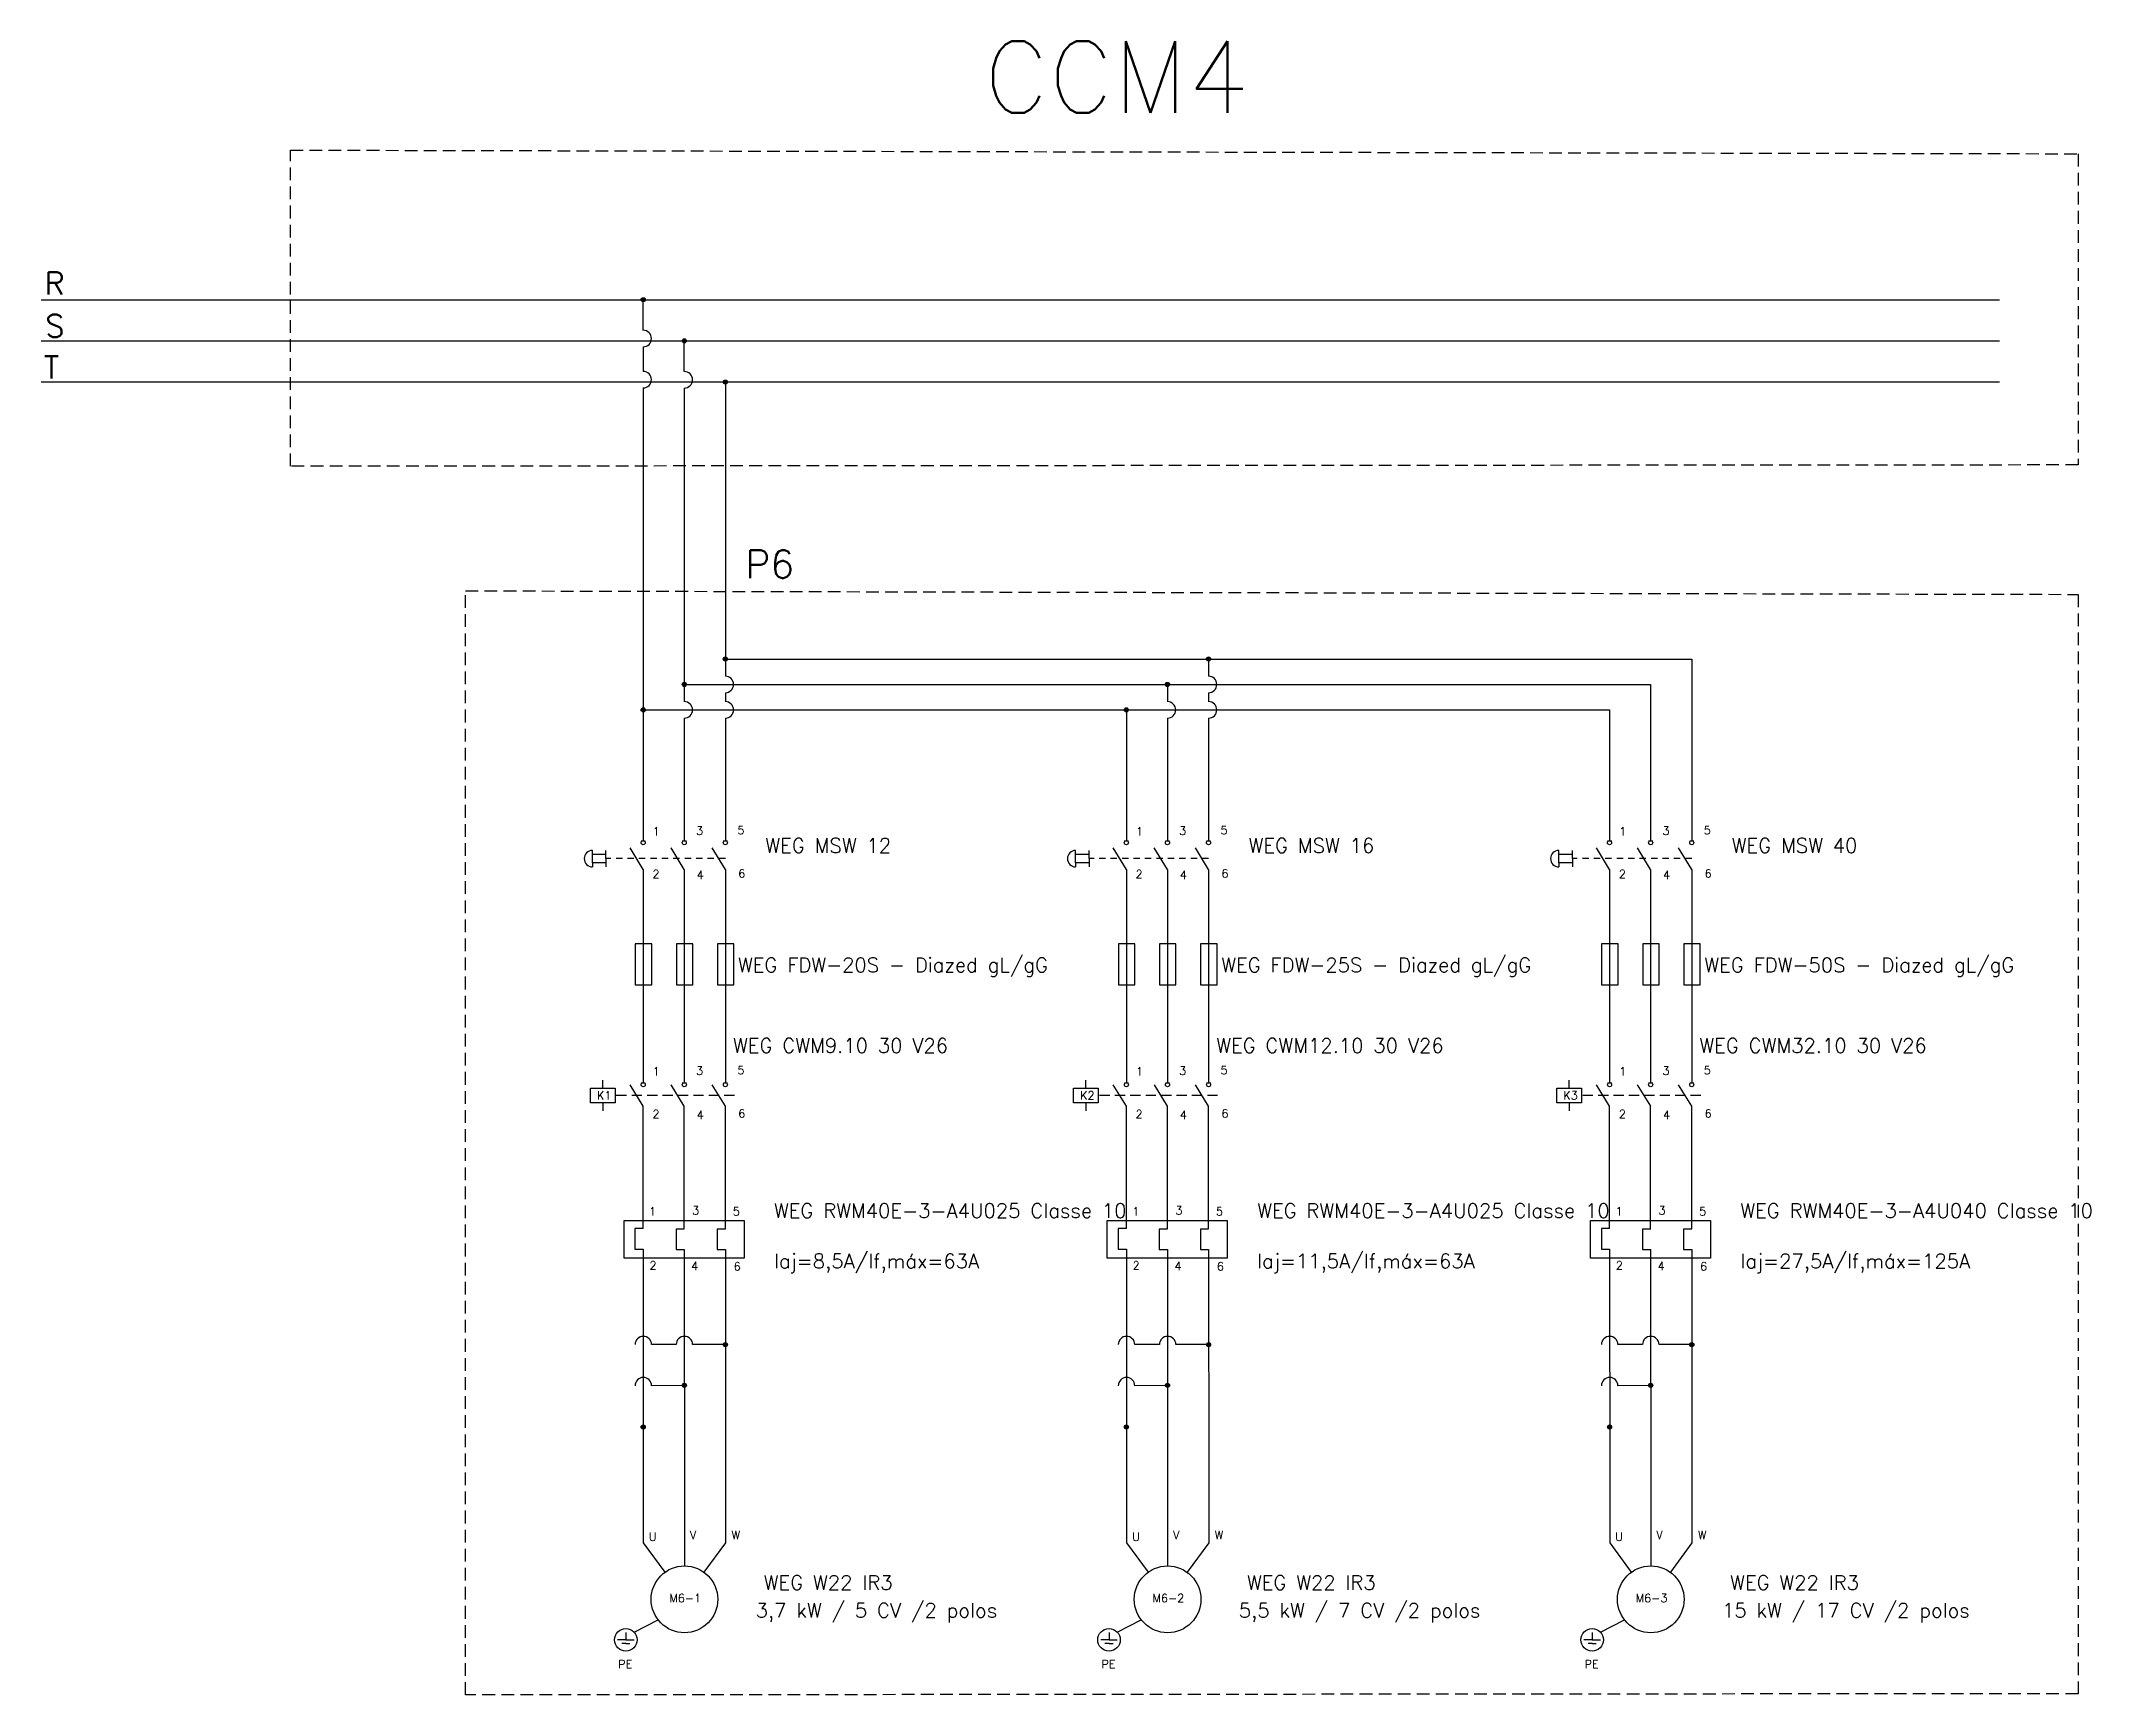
# Model space of a CAD drawing. Extents: x -646 to 641, y -139 to 322.
# Drawn here: x -47.67 to -7.37, y 8.22 to 40.74 of the extents above; entities that cross this region are included whole.
import ezdxf

# ---------------------------------------------------------------- set-up
doc = ezdxf.new("R2010")
doc.units = 0
doc.header["$MEASUREMENT"] = 0
doc.linetypes.add('DASHED2', pattern=[0.375, 0.25, -0.125])
doc.linetypes.add('HIDDEN', pattern=[0.375, 0.25, -0.125])
doc.layers.add('_COTAS', color=4, linetype='Continuous')
doc.layers.add('ELET_TRIFILAR_TEXTO', color=4, linetype='Continuous')
doc.layers.add('ELET_TRIFILAR_DESENHO', color=5, linetype='Continuous', plot=False)
doc.styles.add('ROMANS', font='romans')

msp = doc.modelspace()

# ---------------------------------------------------------------- texts
at = {"layer": 'ELET_TRIFILAR_TEXTO', "style": 'ROMANS'}
for s, height, p in [('CCM4', 1.4139, (-29.131, 39.328)), ('P6', 0.5457, (-33.823, 30.182)), ('WEG MSW 12', 0.2828, (-33.43, 24.782)), ('WEG MSW 16', 0.2828, (-23.93, 24.782)), ('WEG MSW 40', 0.2828, (-14.43, 24.782)), ('WEG FDW-20S - Diazed gL/gG', 0.28277, (-33.968, 22.434)), ('WEG FDW-25S - Diazed gL/gG', 0.28277, (-24.468, 22.434)), ('WEG FDW-50S - Diazed gL/gG', 0.28277, (-14.968, 22.434)), ('WEG CWM9.10 30 V26', 0.28277, (-34.066, 20.849)), ('WEG CWM12.10 30 V26', 0.28277, (-24.566, 20.849)), ('WEG CWM32.10 30 V26', 0.28277, (-15.066, 20.849)), ('Iaj=8,5A/If,máx=63A', 0.28277, (-33.261, 16.61)), ('Iaj=11,5A/If,máx=63A', 0.28277, (-23.761, 16.61)), ('Iaj=27,5A/If,máx=125A', 0.28277, (-14.261, 16.61)), ('WEG W22 IR3', 0.28277, (-33.462, 10.29)), ('WEG W22 IR3', 0.28277, (-23.962, 10.29)), ('WEG W22 IR3', 0.28277, (-14.462, 10.29)), ('3,7 kW / 5 CV /2 polos', 0.28277, (-33.621, 9.743)), ('5,5 kW / 7 CV /2 polos', 0.28277, (-24.121, 9.743)), ('15 kW / 17 CV /2 polos', 0.28277, (-14.621, 9.743))]:
    msp.add_text(s, height=height, dxfattribs=at).set_placement(p)
at = {"layer": 'ELET_TRIFILAR_TEXTO', "linetype": 'Continuous', "attachment_point": 1, "style": 'ROMANS'}
for s, width, heights, insert, char_height in [('R', 0.45782, [0.385], (-47.602, 36.197), 0.441), ('S', 0.45782, [0.385], (-47.587, 35.362), 0.441), ('T', 0.45782, [0.385], (-47.616, 34.545), 0.441), ('K1', 0.45782, [0.385], (-36.741, 20.09), 0.1616), ('K2', 0.45782, [0.385], (-27.241, 20.09), 0.1616), ('K3', 0.45782, [0.385], (-17.741, 20.09), 0.1616), ('U', 0.45782, [0.385], (-35.72, 11.412), 0.162), ('V', 0.45782, [0.385], (-34.912, 11.445), 0.162), ('W', 0.45782, [0.385], (-34.093, 11.445), 0.162), ('U', 0.45782, [0.385], (-26.22, 11.412), 0.162), ('V', 0.45782, [0.385], (-25.412, 11.445), 0.162), ('W', 0.45782, [0.385], (-24.593, 11.445), 0.162), ('U', 0.45782, [0.385], (-16.72, 11.412), 0.162), ('V', 0.45782, [0.385], (-15.912, 11.445), 0.162), ('W', 0.45782, [0.385], (-15.093, 11.445), 0.162), ('M6-1', 0.51858, [0.563], (-35.317, 10.206), 0.1616), ('M6-2', 0.51858, [0.563], (-25.817, 10.206), 0.1616), ('M6-3', 0.51858, [0.563], (-16.317, 10.206), 0.1616), ('PE', 0.45782, [0.385], (-36.322, 8.907), 0.1616), ('PE', 0.45782, [0.385], (-26.822, 8.907), 0.1616), ('PE', 0.45782, [0.385], (-17.322, 8.907), 0.1616)]:
    msp.add_mtext_dynamic_manual_height_columns(s, width=width, gutter_width=2.793, heights=heights, dxfattribs=dict(at, insert=insert, char_height=char_height))
at = {"layer": 'ELET_TRIFILAR_TEXTO', "linetype": 'Continuous', "char_height": 0.28277, "width": 7.6, "attachment_point": 1, "style": 'ROMANS'}
for s, insert in [('WEG RWM40E-3-A4U025 Classe 10', (-33.261, 17.885)), ('WEG RWM40E-3-A4U025 Classe 10', (-23.761, 17.885)), ('WEG RWM40E-3-A4U040 Classe 10', (-14.261, 17.885))]:
    msp.add_mtext(s, dxfattribs=dict(at, insert=insert))

# ---------------------------------------------------------------- blocks, each defined once
blk = doc.blocks.new('Contator')
at = {"layer": 'ELET_TRIFILAR_DESENHO', "linetype": 'Continuous'}
for p, q in [((150.054, 111.998), (150.054, 112.198)), ((151.04, 111.562), (150.721, 112.083)), ((150.99, 112.133), (151.091, 112.133)), ((152.04, 111.562), (151.721, 112.083)), ((151.99, 112.133), (152.091, 112.133)), ((153.04, 111.562), (152.721, 112.083)), ((152.99, 112.133), (153.091, 112.133)), ((150.054, 111.646), (150.054, 111.446))]:
    blk.add_line(p, q, dxfattribs=at)
at = {"layer": 'ELET_TRIFILAR_DESENHO', "linetype": 'DASHED2'}
blk.add_line((153.26, 111.822), (150.354, 111.822), dxfattribs=at)
at = {"layer": 'ELET_TRIFILAR_DESENHO', "linetype": 'Continuous'}
blk.add_lwpolyline([(149.754, 111.998), (150.354, 111.998), (150.354, 111.646), (149.754, 111.646)], close=True, dxfattribs=at)
for centre in [(151.04, 112.083), (152.04, 112.083), (153.04, 112.083)]:
    blk.add_circle(centre, 0.05, dxfattribs=at)
blk = doc.blocks.new('Rele Termico')
at = {"layer": 'ELET_TRIFILAR_DESENHO', "linetype": 'Continuous'}
for p, q in [((151.04, 108.823), (150.84, 108.823)), ((150.84, 108.823), (150.84, 108.323)), ((152.04, 108.811), (151.84, 108.811)), ((151.84, 108.811), (151.84, 108.311)), ((153.04, 108.811), (152.84, 108.811)), ((152.84, 108.811), (152.84, 108.311)), ((150.84, 108.323), (151.04, 108.323)), ((151.84, 108.311), (152.04, 108.311)), ((152.84, 108.311), (153.04, 108.311))]:
    blk.add_line(p, q, dxfattribs=at)
blk.add_lwpolyline([(150.573, 109.022), (153.495, 109.022), (153.495, 108.102), (150.573, 108.102)], close=True, dxfattribs=at)
blk = doc.blocks.new('Nome - Contatos')
at = {"layer": 'ELET_TRIFILAR_TEXTO', "linetype": 'Continuous', "char_height": 0.2, "attachment_point": 1, "style": 'ROMANS'}
for s, insert in [('1', (142.46, 124.177)), ('3', (143.513, 124.19)), ('5', (144.518, 124.204)), ('2', (142.451, 123.136)), ('4', (143.528, 123.114)), ('6', (144.54, 123.15))]:
    blk.add_mtext_dynamic_manual_height_columns(s, width=0.31166, gutter_width=1.901, heights=[0.262], dxfattribs=dict(at, insert=insert))
blk = doc.blocks.new('Nome - Termico')
at = {"layer": 'ELET_TRIFILAR_TEXTO', "linetype": 'Continuous', "char_height": 0.2, "attachment_point": 1, "style": 'ROMANS'}
for s, insert in [('3', (150.822, 110.762)), ('1', (149.774, 110.74)), ('5', (151.809, 110.74)), ('2', (149.782, 109.425)), ('4', (150.799, 109.41)), ('6', (151.832, 109.402))]:
    blk.add_mtext_dynamic_manual_height_columns(s, width=0.31166, gutter_width=1.901, heights=[0.262], dxfattribs=dict(at, insert=insert))
blk = doc.blocks.new('Fusíveis')
at = {"layer": 'ELET_TRIFILAR_DESENHO', "linetype": 'Continuous'}
for p, q in [((143.684, 121.383), (143.484, 121.383)), ((143.484, 121.383), (143.484, 120.383)), ((143.884, 121.383), (143.684, 121.383)), ((143.884, 120.383), (143.884, 121.383)), ((144.684, 121.383), (144.484, 121.383)), ((144.484, 121.383), (144.484, 120.383)), ((144.884, 121.383), (144.684, 121.383)), ((144.884, 120.383), (144.884, 121.383)), ((145.684, 121.383), (145.484, 121.383)), ((145.484, 121.383), (145.484, 120.383)), ((145.884, 121.383), (145.684, 121.383)), ((145.884, 120.383), (145.884, 121.383)), ((143.484, 120.383), (143.884, 120.383)), ((144.484, 120.383), (144.884, 120.383)), ((145.484, 120.383), (145.884, 120.383))]:
    blk.add_line(p, q, dxfattribs=at)

# ---------------------------------------------------------------- hatches: boundary and pattern name
at = {"layer": 'ELET_TRIFILAR_DESENHO', "linetype": 'Continuous'}
h = msp.add_hatch(color=256, dxfattribs=at)
h.dxf.hatch_style = 1
h.paths.add_polyline_path([(-35.79, 35.654, 1), (-35.871, 35.654, 1)])
h = msp.add_hatch(color=256, dxfattribs=at)
h.dxf.hatch_style = 1
h.paths.add_polyline_path([(-34.982, 34.846, 1), (-35.063, 34.846, 1)])
h = msp.add_hatch(color=256, dxfattribs=at)
h.dxf.hatch_style = 1
h.paths.add_polyline_path([(-34.256, 34.035), (-34.175, 34.035, 1)])
h.paths.add_polyline_path([(-34.216, 34.035), (-34.216, 33.995, 0.414214), (-34.175, 34.035)])
h.paths.add_polyline_path([(-34.216, 33.995), (-34.216, 34.035), (-34.256, 34.035, 0.414214)])
h = msp.add_hatch(color=256, dxfattribs=at)
h.dxf.hatch_style = 1
h.paths.add_polyline_path([(-34.175, 28.59, 1), (-34.256, 28.59, 1)])
h = msp.add_hatch(color=256, dxfattribs=at)
h.dxf.hatch_style = 1
h.paths.add_polyline_path([(-24.675, 28.59, 1), (-24.756, 28.59, 1)])
h = msp.add_hatch(color=256, dxfattribs=at)
h.dxf.hatch_style = 1
h.paths.add_polyline_path([(-34.983, 28.09, 1), (-35.064, 28.09, 1)])
h = msp.add_hatch(color=256, dxfattribs=at)
h.dxf.hatch_style = 1
h.paths.add_polyline_path([(-25.483, 28.09, 1), (-25.564, 28.09, 1)])
h = msp.add_hatch(color=256, dxfattribs=at)
h.dxf.hatch_style = 1
h.paths.add_polyline_path([(-35.79, 27.59, 1), (-35.871, 27.59, 1)])
h = msp.add_hatch(color=256, dxfattribs=at)
h.dxf.hatch_style = 1
h.paths.add_polyline_path([(-26.29, 27.59, 1), (-26.371, 27.59, 1)])
h = msp.add_hatch(color=256, dxfattribs=at)
h.dxf.hatch_style = 1
h.paths.add_polyline_path([(-34.255, 15.11, -1), (-34.175, 15.11, -1)])
h = msp.add_hatch(color=256, dxfattribs=at)
h.dxf.hatch_style = 1
h.paths.add_polyline_path([(-24.755, 15.11, -1), (-24.675, 15.11, -1)])
h = msp.add_hatch(color=256, dxfattribs=at)
h.dxf.hatch_style = 1
h.paths.add_polyline_path([(-15.255, 15.11, -1), (-15.175, 15.11, -1)])
h = msp.add_hatch(color=256, dxfattribs=at)
h.dxf.hatch_style = 1
h.paths.add_polyline_path([(-34.983, 14.308, 1), (-35.064, 14.308, 1)])
h = msp.add_hatch(color=256, dxfattribs=at)
h.dxf.hatch_style = 1
h.paths.add_polyline_path([(-25.483, 14.308, 1), (-25.564, 14.308, 1)])
h = msp.add_hatch(color=256, dxfattribs=at)
h.dxf.hatch_style = 1
h.paths.add_polyline_path([(-15.983, 14.308, 1), (-16.064, 14.308, 1)])
h = msp.add_hatch(color=256, dxfattribs=at)
h.dxf.hatch_style = 1
h.paths.add_polyline_path([(-35.791, 13.491, 1), (-35.872, 13.491, 1)])
h = msp.add_hatch(color=256, dxfattribs=at)
h.dxf.hatch_style = 1
h.paths.add_polyline_path([(-26.291, 13.491, 1), (-26.372, 13.491, 1)])
h = msp.add_hatch(color=256, dxfattribs=at)
h.dxf.hatch_style = 1
h.paths.add_polyline_path([(-16.791, 13.491, 1), (-16.872, 13.491, 1)])

# ---------------------------------------------------------------- linework, layer by layer
for p, q in [((-47.671, 35.654), (-40.262, 35.654)), ((-40.262, 35.654), (-9.166, 35.654)), ((-35.831, 35.052), (-35.831, 35.654)), ((-47.671, 34.846), (-40.826, 34.846)), ((-40.826, 34.846), (-9.166, 34.846)), ((-35.831, 34.729), (-35.831, 34.245)), ((-35.023, 34.242), (-35.024, 34.846)), ((-47.671, 34.038), (-40.262, 34.038)), ((-40.262, 34.038), (-9.166, 34.038)), ((-35.831, 33.921), (-35.831, 29.177)), ((-35.023, 33.919), (-35.023, 29.156)), ((-34.215, 34.038), (-34.215, 29.177)), ((-35.831, 29.178), (-35.831, 25.019)), ((-35.024, 29.178), (-35.024, 27.751)), ((-34.216, 29.178), (-34.216, 28.251)), ((-34.216, 28.59), (-15.216, 28.59)), ((-24.716, 28.59), (-24.716, 28.251)), ((-15.216, 28.59), (-15.216, 25.019)), ((-35.024, 28.09), (-16.024, 28.09)), ((-34.216, 27.928), (-34.216, 27.751)), ((-25.524, 28.09), (-25.524, 27.751)), ((-24.716, 27.928), (-24.716, 27.751)), ((-16.024, 28.09), (-16.024, 25.019)), ((-35.831, 27.59), (-16.831, 27.59)), ((-35.024, 27.428), (-35.024, 25.019)), ((-34.216, 27.428), (-34.216, 25.019)), ((-26.331, 27.59), (-26.331, 25.019)), ((-25.524, 27.428), (-25.524, 25.019)), ((-24.716, 27.428), (-24.716, 25.019)), ((-16.831, 27.59), (-16.831, 25.019)), ((-35.872, 25.018), (-35.79, 25.018)), ((-35.064, 25.018), (-34.983, 25.018)), ((-34.256, 25.018), (-34.175, 25.018)), ((-26.372, 25.018), (-26.29, 25.018)), ((-25.564, 25.018), (-25.483, 25.018)), ((-24.756, 25.018), (-24.675, 25.018)), ((-16.872, 25.018), (-16.79, 25.018)), ((-16.064, 25.018), (-15.983, 25.018)), ((-15.256, 25.018), (-15.175, 25.018)), ((-35.832, 24.454), (-36.089, 24.875)), ((-35.024, 24.454), (-35.282, 24.875)), ((-34.216, 24.454), (-34.474, 24.875)), ((-26.332, 24.454), (-26.589, 24.875)), ((-25.524, 24.454), (-25.782, 24.875)), ((-24.716, 24.454), (-24.974, 24.875)), ((-16.832, 24.454), (-17.089, 24.875)), ((-16.024, 24.454), (-16.282, 24.875)), ((-15.216, 24.454), (-15.474, 24.875)), ((-35.832, 24.454), (-35.832, 20.259)), ((-35.024, 24.454), (-35.024, 20.259)), ((-34.216, 24.454), (-34.216, 20.259)), ((-26.332, 24.454), (-26.332, 20.259)), ((-25.524, 24.454), (-25.524, 20.259)), ((-24.716, 24.454), (-24.716, 20.259)), ((-16.832, 24.454), (-16.832, 20.259)), ((-16.024, 24.454), (-16.024, 20.259)), ((-15.216, 24.454), (-15.216, 20.259)), ((-35.024, 17.386), (-35.024, 19.798)), ((-34.216, 17.386), (-34.216, 19.798)), ((-25.524, 17.386), (-25.524, 19.798)), ((-24.716, 17.386), (-24.716, 19.798)), ((-16.024, 17.386), (-16.024, 19.798)), ((-15.216, 17.386), (-15.216, 19.798)), ((-35.832, 16.987), (-35.829, 12.157)), ((-35.024, 16.977), (-35.021, 11.7)), ((-34.216, 16.977), (-34.213, 12.157)), ((-26.332, 16.987), (-26.329, 12.157)), ((-25.524, 16.977), (-25.521, 11.7)), ((-24.716, 16.977), (-24.713, 12.157)), ((-16.832, 16.987), (-16.829, 12.157)), ((-16.024, 16.977), (-16.021, 11.7)), ((-15.216, 16.977), (-15.213, 12.157)), ((-35.829, 12.157), (-35.829, 11.214)), ((-34.213, 12.157), (-34.213, 11.214)), ((-26.329, 12.157), (-26.329, 11.214)), ((-24.713, 12.157), (-24.713, 11.214)), ((-16.829, 12.157), (-16.829, 11.214)), ((-15.213, 12.157), (-15.213, 11.214)), ((-35.021, 11.7), (-35.021, 10.757)), ((-25.521, 11.7), (-25.521, 10.757)), ((-16.021, 11.7), (-16.021, 10.757)), ((-35.829, 11.214), (-35.406, 10.632)), ((-34.213, 11.214), (-34.636, 10.632)), ((-26.329, 11.214), (-25.906, 10.632)), ((-24.713, 11.214), (-25.136, 10.632)), ((-16.829, 11.214), (-16.406, 10.632)), ((-15.213, 11.214), (-15.636, 10.632)), ((-36.01, 9.457), (-35.539, 9.698)), ((-26.51, 9.457), (-26.039, 9.698)), ((-17.01, 9.457), (-16.539, 9.698)), ((-36.173, 9.306), (-36.335, 9.306)), ((-36.173, 9.451), (-36.173, 9.306)), ((-36.173, 9.306), (-36.01, 9.306)), ((-26.673, 9.306), (-26.835, 9.306)), ((-26.673, 9.451), (-26.673, 9.306)), ((-26.673, 9.306), (-26.51, 9.306)), ((-17.173, 9.306), (-17.335, 9.306)), ((-17.173, 9.451), (-17.173, 9.306)), ((-17.173, 9.306), (-17.01, 9.306)), ((-36.173, 9.23), (-36.254, 9.23)), ((-36.173, 9.23), (-36.092, 9.23)), ((-26.673, 9.23), (-26.754, 9.23)), ((-26.673, 9.23), (-26.592, 9.23)), ((-17.173, 9.23), (-17.254, 9.23)), ((-17.173, 9.23), (-17.092, 9.23))]:
    msp.add_line(p, q, dxfattribs=at)
at = {"layer": 'ELET_TRIFILAR_DESENHO', "color": 254, "linetype": 'Continuous', "true_color": 0xcecce6}
for p, q in [((-36.829, 24.746), (-36.829, 24.826)), ((-36.563, 24.746), (-36.829, 24.746)), ((-36.829, 24.584), (-36.829, 24.746)), ((-36.563, 24.665), (-36.563, 24.826)), ((-36.563, 24.665), (-36.563, 24.503)), ((-27.329, 24.746), (-27.329, 24.826)), ((-27.063, 24.746), (-27.329, 24.746)), ((-27.329, 24.584), (-27.329, 24.746)), ((-27.063, 24.665), (-27.063, 24.826)), ((-27.063, 24.665), (-27.063, 24.503)), ((-17.829, 24.746), (-17.829, 24.826)), ((-17.563, 24.746), (-17.829, 24.746)), ((-17.829, 24.584), (-17.829, 24.746)), ((-17.563, 24.665), (-17.563, 24.826)), ((-17.563, 24.665), (-17.563, 24.503)), ((-36.563, 24.584), (-36.829, 24.584)), ((-36.829, 24.584), (-36.829, 24.503)), ((-27.063, 24.584), (-27.329, 24.584)), ((-27.329, 24.584), (-27.329, 24.503)), ((-17.563, 24.584), (-17.829, 24.584)), ((-17.829, 24.584), (-17.829, 24.503))]:
    msp.add_line(p, q, dxfattribs=at)
at = {"layer": 'ELET_TRIFILAR_DESENHO', "color": 254, "linetype": 'DASHED2', "ltscale": 0.5, "true_color": 0xcecce6}
for p, q in [((-34.216, 24.665), (-36.563, 24.665)), ((-24.716, 24.665), (-27.063, 24.665)), ((-15.216, 24.665), (-17.563, 24.665))]:
    msp.add_line(p, q, dxfattribs=at)
at = {"layer": 'ELET_TRIFILAR_DESENHO', "linetype": 'HIDDEN'}
for points in [[(-42.769, 38.596), (-7.62, 38.525), (-7.62, 32.406), (-42.769, 32.38)], [(-39.325, 29.931), (-7.62, 29.861), (-7.62, 8.245), (-39.325, 8.22)]]:
    msp.add_lwpolyline(points, close=True, dxfattribs=at)
at = {"layer": 'ELET_TRIFILAR_DESENHO', "linetype": 'Continuous'}
for points in [[(-35.832, 17.391), (-35.832, 19.798)], [(-26.332, 17.391), (-26.332, 19.798)], [(-16.832, 17.391), (-16.832, 19.798)], [(-35.182, 15.11), (-35.667, 15.11)], [(-34.255, 15.11), (-34.859, 15.11)], [(-25.682, 15.11), (-26.167, 15.11)], [(-24.755, 15.11), (-25.359, 15.11)], [(-16.182, 15.11), (-16.667, 15.11)], [(-15.255, 15.11), (-15.859, 15.11)], [(-35.023, 14.308), (-35.667, 14.302)], [(-25.523, 14.308), (-26.167, 14.302)], [(-16.023, 14.308), (-16.667, 14.302)]]:
    msp.add_lwpolyline(points, dxfattribs=at)
for centre, radius in [((-35.831, 35.654), 0.0404), ((-35.023, 34.846), 0.0404), ((-34.216, 34.035), 0.0404), ((-34.216, 28.59), 0.0404), ((-24.716, 28.59), 0.0404), ((-35.024, 28.09), 0.0404), ((-25.524, 28.09), 0.0404), ((-35.831, 27.59), 0.0404), ((-26.331, 27.59), 0.0404), ((-35.832, 24.978), 0.0404), ((-35.024, 24.978), 0.0404), ((-34.216, 24.978), 0.0404), ((-26.332, 24.978), 0.0404), ((-25.524, 24.978), 0.0404), ((-24.716, 24.978), 0.0404), ((-16.832, 24.978), 0.0404), ((-16.024, 24.978), 0.0404), ((-15.216, 24.978), 0.0404), ((-34.215, 15.11), 0.0404), ((-24.715, 15.11), 0.0404), ((-15.215, 15.11), 0.0404), ((-35.023, 14.308), 0.0404), ((-25.523, 14.308), 0.0404), ((-16.023, 14.308), 0.0404), ((-35.831, 13.491), 0.0404), ((-26.331, 13.491), 0.0404), ((-16.831, 13.491), 0.0404), ((-35.021, 10.101), 0.656), ((-25.521, 10.101), 0.656), ((-16.021, 10.101), 0.656), ((-36.173, 9.306), 0.222), ((-26.673, 9.306), 0.222), ((-17.173, 9.306), 0.222)]:
    msp.add_circle(centre, radius, dxfattribs=at)
for centre, start, end in [((-35.831, 34.891), 270, 90), ((-35.831, 34.083), 270, 90), ((-35.023, 34.08), 270, 90), ((-34.216, 28.09), 270, 90), ((-24.716, 28.09), 270, 90), ((-35.024, 27.59), 270, 90), ((-34.216, 27.59), 270, 90), ((-25.524, 27.59), 270, 90), ((-24.716, 27.59), 270, 90), ((-35.829, 15.11), 0, 180), ((-35.021, 15.11), 0, 180), ((-26.329, 15.11), 0, 180), ((-25.521, 15.11), 0, 180), ((-16.829, 15.11), 0, 180), ((-16.021, 15.11), 0, 180), ((-35.829, 14.302), 0, 180), ((-26.329, 14.302), 0, 180), ((-16.829, 14.302), 0, 180)]:
    msp.add_arc(centre, 0.162, start, end, dxfattribs=at)
at = {"layer": 'ELET_TRIFILAR_DESENHO', "color": 254, "linetype": 'Continuous', "true_color": 0xcecce6}
for centre in [(-36.829, 24.665), (-27.329, 24.665), (-17.829, 24.665)]:
    msp.add_arc(centre, 0.162, 90, 270, dxfattribs=at)

# ---------------------------------------------------------------- block references
at = {"layer": '_COTAS', "linetype": 'Continuous', "xscale": 0.8079180569963671, "yscale": 0.8079180569963671, "zscale": 0.8079180569963671}
for name, p in [('Nome - Contatos', (-150.739, -75.041)), ('Nome - Contatos', (-141.239, -75.041)), ('Nome - Contatos', (-131.739, -75.041)), ('Nome - Contatos', (-150.739, -79.76)), ('Nome - Contatos', (-141.239, -79.76)), ('Nome - Contatos', (-131.739, -79.76)), ('Nome - Termico', (-156.72, -71.658)), ('Nome - Termico', (-147.22, -71.658)), ('Nome - Termico', (-137.72, -71.658))]:
    msp.add_blockref(name, p, dxfattribs=at)
at = {"layer": 'ELET_TRIFILAR_DESENHO', "linetype": 'Continuous', "xscale": 0.8079180569963671, "yscale": 0.8079180569963671, "zscale": 0.8079180569963671}
for name, p in [('Fusíveis', (-151.911, -75.075)), ('Fusíveis', (-142.411, -75.075)), ('Fusíveis', (-132.911, -75.075)), ('Contator', (-157.859, -70.335)), ('Contator', (-148.359, -70.335)), ('Contator', (-138.859, -70.335)), ('Rele Termico', (-157.859, -70.529)), ('Rele Termico', (-148.359, -70.529)), ('Rele Termico', (-138.859, -70.529))]:
    msp.add_blockref(name, p, dxfattribs=at)

msp.set_redraw_order([(e.dxf.handle, doc.entitydb.next_handle()) for e in msp.query("TEXT MTEXT ATTDEF DIMENSION ARC_DIMENSION")])  # texts and dimensions are drawn at this point

doc.saveas('drawing.dxf')
